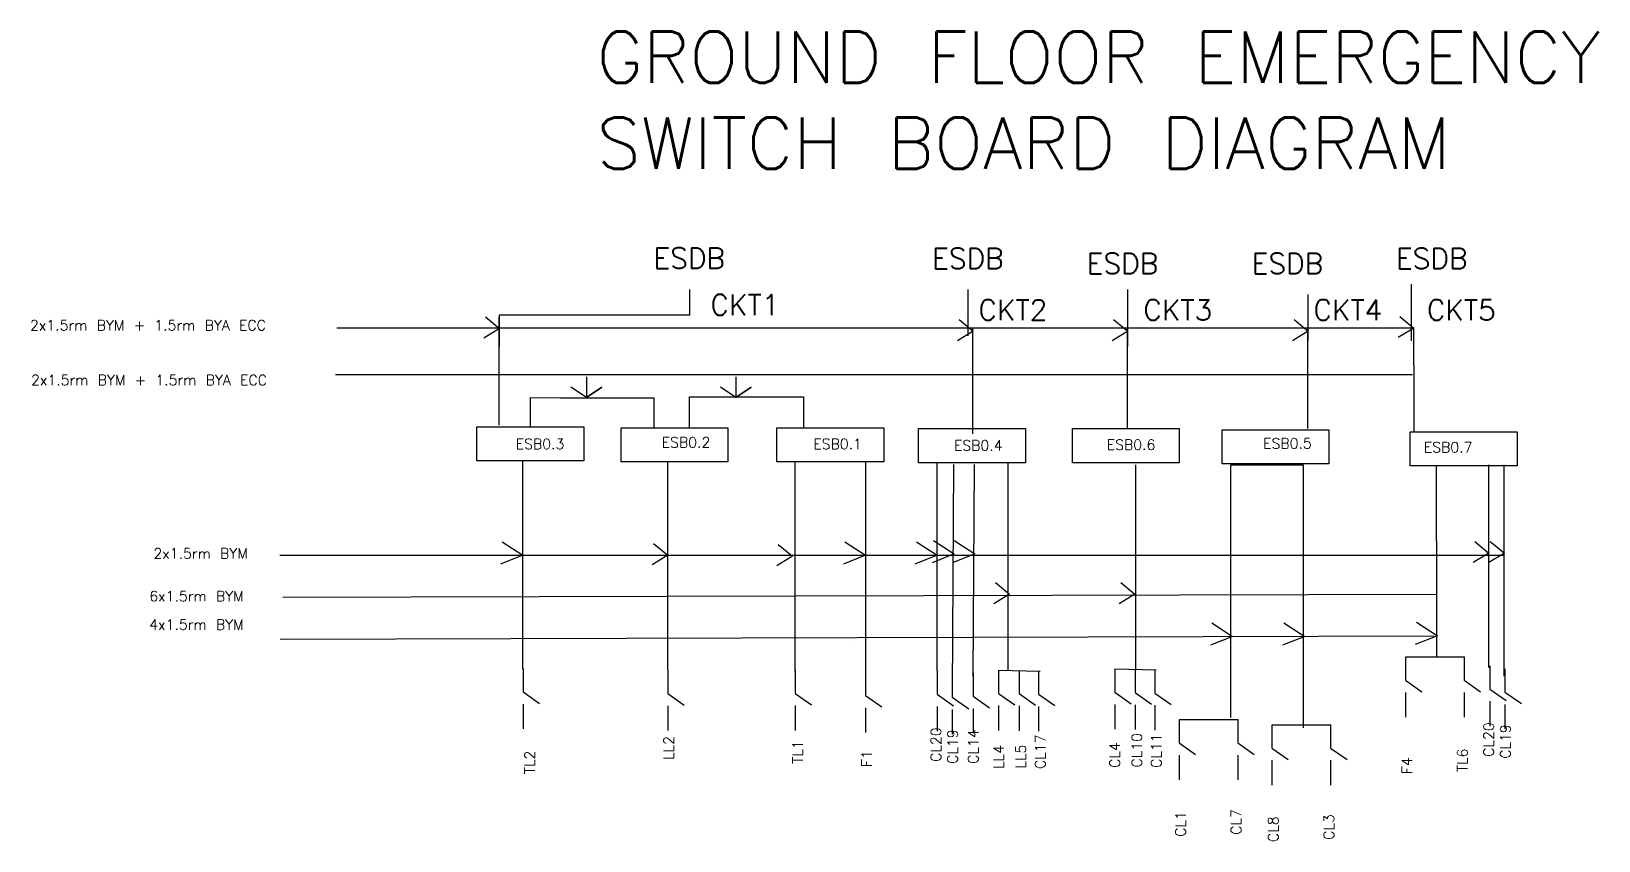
# Model space of a CAD drawing. Header units: inches. Extents: x -263 to 487, y -168 to 54.
# Drawn here: x -21.7 to 130.4, y -168.2 to -89.7 of the extents above; entities that cross this region are included whole.
import ezdxf

# ---------------------------------------------------------------- set-up
doc = ezdxf.new("R2010")
doc.units = ezdxf.units.IN
doc.header["$MEASUREMENT"] = 0
doc.layers.add('Legend', color=50, linetype='Continuous')
doc.styles.get("Standard").update_dxf_attribs({"font": 'txt.shx', "bigfont": '@extfont2.shx'})

msp = doc.modelspace()

# ---------------------------------------------------------------- texts
at = {"insert": (33.16, -89.74), "char_height": 5, "attachment_point": 1}
msp.add_mtext_dynamic_manual_height_columns('GROUND FLOOR EMERGENCY SWITCH BOARD DIAGRAM', width=131.5, gutter_width=1, heights=[0], dxfattribs=at)
at = {"attachment_point": 1}
for s, insert, char_height, width in [('ESDB', (38.66, -110.74), 2, 3.4801), ('ESDB', (65.69, -110.75), 2, 3.4801), ('ESDB', (110.69, -110.75), 2, 3.4801), ('ESDB', (80.69, -111.25), 2, 3.4801), ('ESDB', (96.69, -111.25), 2, 3.4801), ('CKT1', (44.19, -115.25), 2, 3.4801), ('CKT2', (70.19, -115.75), 2, 3.4801), ('CKT3', (86.19, -115.75), 2, 3.4801), ('CKT4', (102.69, -115.75), 2, 3.4801), ('CKT5', (113.69, -115.75), 2, 3.4801), ('ESB0.3', (25.31, -129.23), 1, 3.7812), ('ESB0.2', (39.47, -129.08), 1, 5.3182), ('ESB0.5', (97.81, -129.18), 1, 5.3182), ('ESB0.1', (54.18, -129.24), 1, 5.3182), ('ESB0.4', (67.82, -129.38), 1, 5.3182), ('ESB0.6', (82.64, -129.31), 1, 5.3182), ('ESB0.7', (113.4, -129.55), 1, 5.3182)]:
    msp.add_mtext(s, dxfattribs=dict(at, insert=insert, char_height=char_height, width=width))
at = {"char_height": 1, "attachment_point": 1, "rotation": 90}
for s, width, heights, insert in [('\\pxt0.92222;CL20', 1, [0], (65.57, -160.56)), ('\\pxt0.92222;CL19', 1, [0], (67.19, -160.75)), ('\\pxt0.92222;CL14', 1, [0], (69.19, -160.75)), ('CL17', 3.1181, [0], (75.69, -161.25)), ('CL10', 3.1181, [0], (85.06, -161.1)), ('\\pxt0.92222;CL20', 1, [0], (119.19, -160.06)), ('\\pxt0.92222;CL19', 1, [0], (120.81, -160.25)), ('TL2', 1, [0], (26.16, -161.74)), ('LL2', 3.1181, [0], (39.65, -160.37)), ('TL1', 1.3623, [0], (52.16, -160.74)), ('LL4', 3.1181, [0], (71.66, -161.24)), ('LL5', 3.1181, [0], (73.8, -161.2)), ('CL4', 3.1181, [0], (82.92, -161.14)), ('CL11', 3.1181, [0], (86.95, -161.14)), ('TL6', 1, [0], (116.65, -161.54)), ('F1', 1, [1], (58.86, -161.06)), ('F4', 1, [0], (111.26, -161.74)), ('CL1', 1, [0], (89.3, -167.82)), ('CL7', 1, [0], (94.69, -167.62)), ('CL8', 1, [0], (98.3, -168.32)), ('CL3', 1, [0], (103.69, -168.12))]:
    msp.add_mtext_dynamic_manual_height_columns(s, width=width, gutter_width=1, heights=heights, dxfattribs=dict(at, insert=insert))
at = {"layer": 'Legend', "char_height": 1, "attachment_point": 1}
for s, insert in [('2x1.5rm BYM + 1.5rm BYA ECC', (-21.81, -117.73)), ('2x1.5rm BYM + 1.5rm BYA ECC', (-21.71, -123.04)), ('2x1.5rm BYM', (-9.84, -139.85)), ('6x1.5rm BYM', (-10.24, -143.99)), ('4x1.5rm BYM', (-10.24, -146.74))]:
    msp.add_mtext_dynamic_manual_height_columns(s, width=28.0373, gutter_width=1, heights=[0], dxfattribs=dict(at, insert=insert))

# ---------------------------------------------------------------- blocks, each defined once
blk = doc.blocks.new('K')
for p, q in [((0, -2.22), (0, -4.46)), ((0, -4.48), (1.59, -5.6)), ((0, -5.67), (0, -8.07))]:
    blk.add_line(p, q)
blk = doc.blocks.new('SA')
for p, q in [((0, 0), (-1.52, -0.93)), ((-1.37, 1.13), (0, 0))]:
    blk.add_line(p, q)
blk = doc.blocks.new('Arrow')
for p, q in [((0, 0), (-2.16, -0.85)), ((-2.02, 1.32), (0, 0))]:
    blk.add_line(p, q)

# ---------------------------------------------------------------- linework, layer by layer
for p, q in [((42.19, -117.25), (42.19, -114.75)), ((69.19, -119.25), (69.19, -114.75)), ((84.69, -120.25), (84.69, -114.75)), ((102.19, -119.75), (102.19, -115.25)), ((112.19, -119.75), (112.19, -114.25)), ((42.19, -117.25), (23.69, -117.25)), ((23.69, -117.25), (23.69, -120.25)), ((23.71, -127.91), (23.71, -117.46)), ((69.66, -128.74), (69.66, -118.5)), ((84.66, -128.24), (84.66, -118.5)), ((102.16, -128.24), (102.16, -118.5)), ((112.43, -122.14), (112.43, -118.5)), ((23.69, -120.25), (23.69, -120.25)), ((112.43, -122.14), (112.43, -128.57)), ((26.74, -128.09), (26.74, -125.24)), ((26.74, -125.24), (29.64, -125.28)), ((29.64, -125.28), (38.71, -125.28)), ((38.71, -125.28), (38.71, -128.1)), ((42.15, -128.1), (42.15, -125.16)), ((42.15, -125.16), (53.22, -125.16)), ((53.22, -125.16), (53.22, -128.18)), ((26, -149.34), (26, -131.38)), ((40.05, -149.41), (40.05, -131.46)), ((52.4, -151.79), (52.4, -131.54)), ((59.25, -131.47), (59.25, -151.88)), ((66.19, -149.5), (66.19, -131.55)), ((67.69, -153.75), (67.8, -131.74)), ((69.69, -152.25), (69.8, -131.74)), ((73.07, -149.52), (73.07, -131.56)), ((85.45, -139.12), (85.45, -131.75)), ((94.69, -156.25), (94.69, -131.75)), ((94.69, -131.75), (101.69, -131.75)), ((101.69, -131.75), (101.69, -157.25)), ((114.62, -139.13), (114.62, -131.87)), ((119.69, -149.25), (119.69, -131.75)), ((121.19, -152.25), (121.19, -131.75)), ((85.45, -151.66), (85.45, -138.46)), ((114.62, -139.13), (114.62, -149.44)), ((114.62, -139.13), (114.62, -149.44)), ((26, -151.58), (26, -149.34)), ((40.05, -151.67), (40.05, -149.41)), ((57.65, -149.49), (57.65, -149.49)), ((66.19, -151.73), (66.19, -149.5)), ((73.09, -151.72), (73.09, -149.49)), ((111.65, -150.37), (117.36, -150.37)), ((114.62, -149.44), (114.62, -150.37)), ((119.71, -151.39), (119.71, -149.17)), ((72.15, -151.65), (76.19, -151.75)), ((83.41, -151.54), (87.45, -151.64)), ((89.69, -156.45), (95.4, -156.45)), ((98.69, -156.95), (104.4, -156.95))]:
    msp.add_line(p, q)
at = {"color": 2}
for p, q in [((112.43, -118.5), (7.95, -118.5)), ((112.3, -123.05), (7.82, -123.05)), ((2.41, -140.53), (16.56, -140.53)), ((16.56, -140.53), (24.12, -140.53)), ((24.12, -140.53), (121.19, -140.53)), ((2.71, -144.6), (114.62, -144.29)), ((2.46, -148.65), (114.36, -148.33))]:
    msp.add_line(p, q, dxfattribs=at)
for points in [[(21.55, -128.09), (31.92, -128.09), (31.92, -131.38), (21.55, -131.38)], [(35.53, -128.17), (45.89, -128.17), (45.89, -131.46), (35.53, -131.46)], [(50.65, -128.18), (61.02, -128.18), (61.02, -131.47), (50.65, -131.47)], [(64.39, -128.25), (74.75, -128.25), (74.75, -131.55), (64.39, -131.55)], [(79.31, -128.25), (89.67, -128.25), (89.67, -131.55), (79.31, -131.55)], [(93.83, -128.37), (104.2, -128.37), (104.2, -131.66), (93.83, -131.66)], [(112.09, -128.57), (122.45, -128.57), (122.45, -131.87), (112.09, -131.87)]]:
    msp.add_lwpolyline(points, close=True)
at = {"layer": 'Legend'}
for p, q in [((32.16, -125.24), (30.66, -124.24)), ((32.16, -123.24), (32.16, -125.24)), ((32.16, -125.24), (33.66, -124.24)), ((33.66, -124.24), (32.16, -125.24)), ((46.66, -125.24), (45.16, -124.24)), ((46.66, -123.24), (46.66, -125.24)), ((46.66, -125.24), (48.16, -124.24)), ((48.16, -124.24), (46.66, -125.24))]:
    msp.add_line(p, q, dxfattribs=at)

# ---------------------------------------------------------------- block references
at = {"color": 6}
for name, p in [('SA', (23.73, -118.54)), ('SA', (69.68, -118.81)), ('SA', (84.68, -118.81)), ('SA', (102.18, -118.81)), ('Arrow', (26, -140.53)), ('SA', (40.05, -140.53)), ('SA', (52.15, -140.62)), ('Arrow', (59.25, -140.53)), ('Arrow', (66.19, -140.53)), ('Arrow', (67.85, -140.4)), ('Arrow', (69.85, -140.4)), ('SA', (119.71, -140.31)), ('SA', (121.21, -140.31)), ('SA', (73.21, -144.31)), ('SA', (85.38, -144.31)), ('Arrow', (94.85, -148.4)), ('Arrow', (101.85, -148.4)), ('Arrow', (114.72, -148.32))]:
    msp.add_blockref(name, p, dxfattribs=at)
for name, p in [('SA', (112.43, -118.5)), ('K', (111.61, -148.15)), ('K', (117.32, -148.16)), ('K', (26.03, -149.29)), ('K', (40.05, -149.45)), ('K', (52.42, -149.43)), ('K', (59.24, -149.63)), ('K', (66.19, -149.51)), ('K', (67.66, -149.81)), ('K', (69.69, -149.7)), ('K', (72.15, -149.43)), ('K', (74.14, -149.46)), ('K', (76.03, -149.5)), ('K', (83.41, -149.32)), ('K', (85.4, -149.35)), ('K', (87.29, -149.4)), ('K', (119.8, -149.01)), ('K', (121.27, -149.31)), ('K', (89.65, -154.23)), ('K', (95.36, -154.23)), ('K', (98.65, -154.73)), ('K', (104.36, -154.73))]:
    msp.add_blockref(name, p)

msp.set_redraw_order([(e.dxf.handle, doc.entitydb.next_handle()) for e in msp.query("TEXT MTEXT ATTDEF DIMENSION ARC_DIMENSION")])  # texts and dimensions are drawn at this point

doc.saveas('drawing.dxf')
